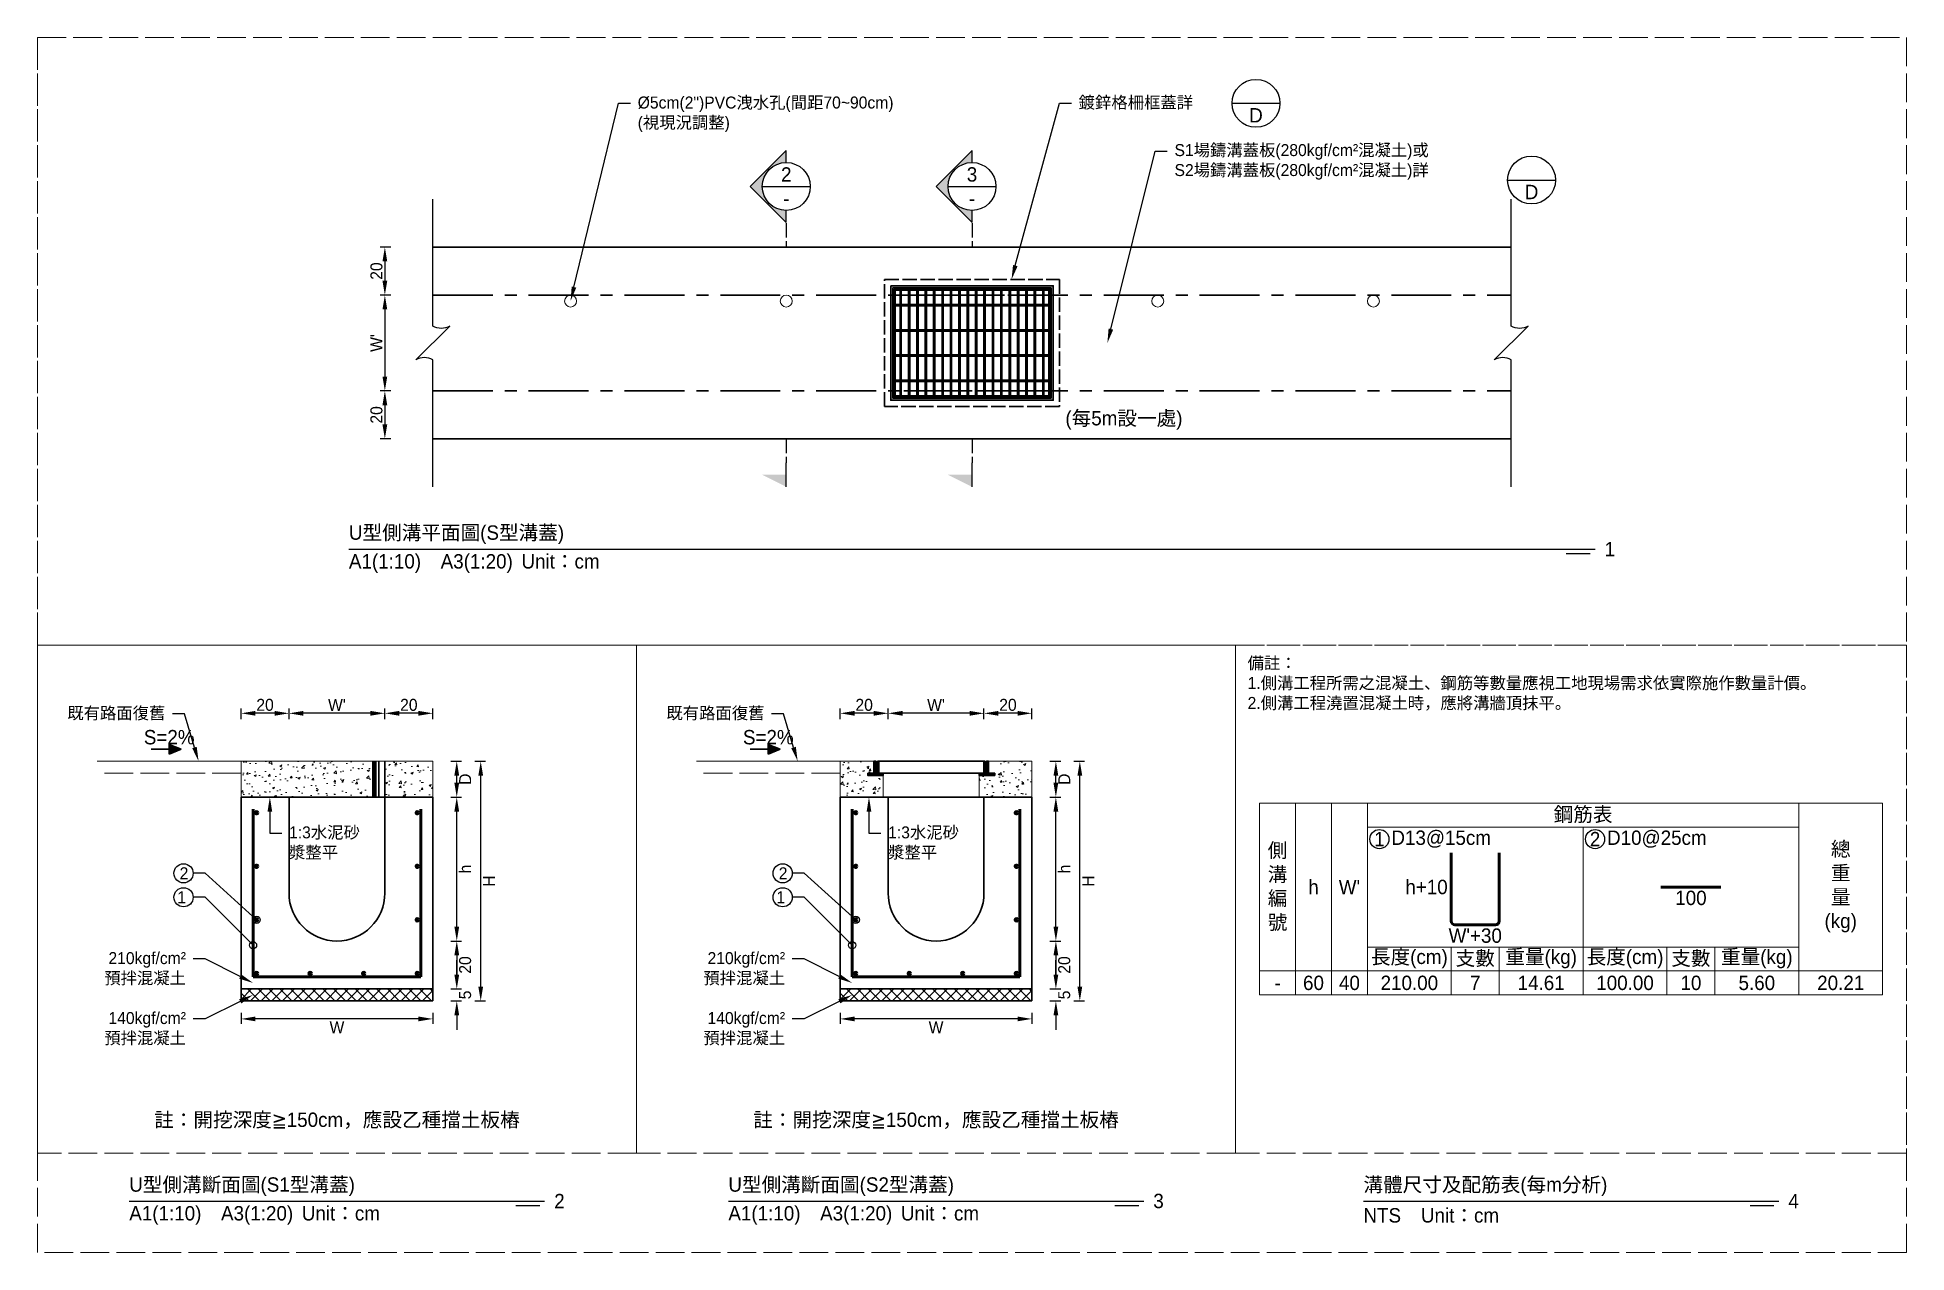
# Model space of a CAD drawing. Extents: x -8920 to 1950, y -2159 to 466.
# Drawn here: x -7990 to -7210, y -1164 to -657 of the extents above; entities that cross this region are included whole.
import ezdxf
from ezdxf import colors
from ezdxf.entities.mleader import LeaderData, LeaderLine
from ezdxf.math import Vec2, Vec3

# ---------------------------------------------------------------- set-up
doc = ezdxf.new("R2010")
doc.units = 0
doc.header["$MEASUREMENT"] = 0
doc.linetypes.add('ACAD_ISO02W100', pattern=[15, 12, -3])
doc.linetypes.add('CENTERX2', pattern=[4, 2.5, -0.5, 0.5, -0.5])
for name, color, linetype, lineweight in [('一、1.基本-圖框', 7, 'Continuous', 20), ('二、1.繪圖-既有設施', 8, 'Continuous', 20), ('二、2.繪圖-施作項目', 181, 'Continuous', 30), ('二、3.繪圖-排水流向', 170, 'Continuous', 30), ('二、4.繪圖-設計鋪面', 40, 'Continuous', 20), ('二、5.繪圖-鋼筋', 60, 'Continuous', 50), ('二、6.繪圖-其他施作項目', 35, 'Continuous', 30)]:
    doc.layers.add(name, color=color, linetype=linetype, lineweight=lineweight)
doc.layers.add('一、4.基本-隱藏', color=9, linetype='ACAD_ISO02W100', lineweight=20, plot=False)
doc.layers.add('三、1.文字-說明文字', color=2, linetype='Continuous')
doc.layers.add('三、3.文字-註解文字', color=2, linetype='Continuous')
doc.styles.add('次圖名(詳圖)', font='MS PGothic.ttf', dxfattribs={"height": 6})
doc.styles.add('註解文字(詳圖)', font='MS PGothic.ttf', dxfattribs={"height": 5})
doc.dimstyles.new('註解文字(詳圖)', dxfattribs={"dimtxt": 5, "dimasz": 6, "dimexe": 2, "dimexo": 5, "dimgap": 1, "dimtad": 2, "dimzin": 0, "dimdsep": 46, "dimtxsty": '註解文字(詳圖)', "dimcen": 0.1, "dimclrd": 144, "dimclre": 144, "dimclrt": 256, "dimadec": 0, "dimazin": 0, "dimtfac": 1, "dimtofl": 0, "dimtmove": 0, "dimatfit": 3, "dimfxlon": 1, "dimtolj": 1, "dimtzin": 0, "dimlwd": -1, "dimlwe": -1, "dimarcsym": 1})
pattern_1 = [(45, (-8805.3608, -580.8457), (-2.65165, 2.65165), []), (45, (-8804.477, -580.8457), (-2.65165, 2.65165), []), (45, (-8803.593, -580.8457), (-2.65165, 2.65165), []), (45, (-8802.709, -580.8457), (-2.65165, 2.65165), [])]

msp = doc.modelspace()

# ---------------------------------------------------------------- texts
at = {"layer": '一、1.基本-圖框', "char_height": 6, "attachment_point": 5, "style": '註解文字(詳圖)'}
for s, width, insert in [('{\\fMS PGothic|b0|i0|c128|p34;鋼筋表}', 94.24964, (-7345, -981.5)), ('側溝編號', 12.98354, (-7472.5, -1011.5)), ('{\\fMS PGothic|b0|i0|c128|p34;總重量(kg)}', 6, (-7237.5, -1011.5)), ('{\\fMS PGothic|b0|i0|c128|p34;h}', 12.98354, (-7457.5, -1011.5)), ("{\\fMS PGothic|b0|i0|c128|p34;W}'", 22.32258, (-7442.5, -1011.5)), ('{\\fMS PGothic|b0|i0|c128|p34;長度(cm)}', 35.02324, (-7417.5, -1041.5)), ('{\\fMS PGothic|b0|i0|c128|p34;支數}', 19.27354, (-7390, -1041.5)), ('{\\fMS PGothic|b0|i0|c128|p34;重量(kg)}', 30.27214, (-7362.5, -1041.5)), ('{\\fMS PGothic|b0|i0|c128|p34;長度(cm)}', 35.02324, (-7327.5, -1041.5)), ('{\\fMS PGothic|b0|i0|c128|p34;支數}', 19.27354, (-7300, -1041.5)), ('{\\fMS PGothic|b0|i0|c128|p34;重量(kg)}', 30.27214, (-7272.5, -1041.5))]:
    msp.add_mtext_dynamic_manual_height_columns(s, width=width, gutter_width=30, heights=[0], dxfattribs=dict(at, insert=insert))
at = {"layer": '三、1.文字-說明文字', "style": '註解文字(詳圖)'}
for s, width, insert, char_height, attachment_point in [('{\\fMS PGothic|b0|i0|c128|p34;D}', 12.5857, (-7481.5, -689.5), 6, 5), ('{\\fMS PGothic|b0|i0|c128|p34;D}', 12.5857, (-7366.5, -721.5), 6, 5), ('{\\fMS PGothic|b0|i0|c128|p34;備註：\\P1.側溝工程所需之混凝土、鋼筋等數量應視工地現場需求依實際施作數量計價。\\P2.側溝工程澆置混凝土時，應將溝牆頂抹平。}', 249.57878, (-7485, -915.5), 5, 1)]:
    msp.add_mtext_dynamic_manual_height_columns(s, width=width, gutter_width=30, heights=[0], dxfattribs=dict(at, insert=insert, char_height=char_height, attachment_point=attachment_point))
at = {"layer": '三、3.文字-註解文字', "char_height": 6}
for s, width, gutter_width, insert, attachment_point, style in [('2', 6.60394, 25, (-7677.5, -714.193), 5, '註解文字(詳圖)'), ('3', 6.60394, 25, (-7600, -714.193), 5, '註解文字(詳圖)'), ('-', 6.60394, 25, (-7677.5, -724.193), 5, '註解文字(詳圖)'), ('-', 6.60394, 25, (-7600, -724.193), 5, '註解文字(詳圖)'), ('(每5m設一處)', 52.41253, 30, (-7536.595, -816.77), 5, '註解文字(詳圖)'), ('{\\fMS PGothic|b0|i0|c128|p34;U型側溝平面圖(}S{\\fMS PGothic|b0|i0|c128|p34;型溝蓋)}', 138.66243, 15, (-7860, -864.5), 4, '次圖名(詳圖)'), ('A1(1:10)\u3000A3(1:20){\\fMS PGothic|b0|i0|c128|p34;^IUnit：cm}', 136.03259, 15, (-7860, -876.5), 4, '次圖名(詳圖)'), ('1', 3, 15, (-7336, -870.5), 4, '次圖名(詳圖)'), ('1', 8.38231, 30, (-7430, -991.5), 5, '註解文字(詳圖)'), ('D13@15cm', 6.06582, 30, (-7425, -991.5), 4, '註解文字(詳圖)'), ('2', 8.38231, 30, (-7340, -991.5), 5, '註解文字(詳圖)'), ('{\\fMS PGothic|b0|i0|c128|p34;D1}0{\\fMS PGothic|b0|i0|c128|p34;@}25{\\fMS PGothic|b0|i0|c128|p34;cm}', 6.06582, 30, (-7335, -991.5), 4, '註解文字(詳圖)'), ('-', 9.06048, 30, (-7472.5, -1051.5), 5, '註解文字(詳圖)'), ('60', 9.06048, 30, (-7457.5, -1051.5), 5, '註解文字(詳圖)'), ('4{\\fMS PGothic|b0|i0|c128|p34;0}', 9.06048, 30, (-7442.5, -1051.5), 5, '註解文字(詳圖)'), ('210.00', 9.06048, 30, (-7417.5, -1051.5), 5, '註解文字(詳圖)'), ('7', 9.06048, 30, (-7390, -1051.5), 5, '註解文字(詳圖)'), ('14.61', 9.06048, 30, (-7362.5, -1051.5), 5, '註解文字(詳圖)'), ('{\\fMS PGothic|b0|i0|c128|p34;100}.00', 9.06048, 30, (-7327.5, -1051.5), 5, '註解文字(詳圖)'), ('10', 9.06048, 30, (-7300, -1051.5), 5, '註解文字(詳圖)'), ('5.60', 9.06048, 30, (-7272.5, -1051.5), 5, '註解文字(詳圖)'), ('20.21', 9.06048, 30, (-7237.5, -1051.5), 5, '註解文字(詳圖)'), ('{\\fMS PGothic|b0|i0|c128|p34;註：開挖深度≧150cm，應設乙種擋土板樁}', 156.49231, 30, (-7865, -1109), 5, '註解文字(詳圖)'), ('{\\fMS PGothic|b0|i0|c128|p34;註：開挖深度≧150cm，應設乙種擋土板樁}', 156.49231, 30, (-7615, -1109), 5, '註解文字(詳圖)'), ('{\\fMS PGothic|b0|i0|c128|p34;U型側溝斷面圖(}S{\\fMS PGothic|b0|i0|c128|p34;1型溝蓋)}', 134.12151, 15, (-7951.66, -1136.5), 4, '次圖名(詳圖)'), ('{\\fMS PGothic|b0|i0|c128|p34;U型側溝斷面圖(}S{\\fMS PGothic|b0|i0|c128|p34;2型溝蓋)}', 131.94411, 15, (-7701.66, -1136.5), 4, '次圖名(詳圖)'), ('{\\fMS PGothic|b0|i0|c128|p34;溝體尺寸}及{\\fMS PGothic|b0|i0|c128|p34;配筋表(每m分析)}', 144.80097, 15, (-7436.66, -1136.5), 4, '次圖名(詳圖)'), ('A1(1:10)\u3000A3(1:20){\\fMS PGothic|b0|i0|c128|p34;^IUnit：cm}', 136.03259, 15, (-7951.66, -1148.5), 4, '次圖名(詳圖)'), ('2', 3, 15, (-7774.34, -1142.5), 4, '次圖名(詳圖)'), ('A1(1:10)\u3000A3(1:20){\\fMS PGothic|b0|i0|c128|p34;^IUnit：cm}', 136.03259, 15, (-7701.66, -1148.5), 4, '次圖名(詳圖)'), ('3', 3, 15, (-7524.34, -1142.5), 4, '次圖名(詳圖)'), ('NTS{\\fMS PGothic|b0|i0|c128|p34;^IUnit：cm}', 136.03259, 15, (-7436.66, -1148.5), 4, '次圖名(詳圖)'), ('4', 3, 15, (-7259.34, -1142.5), 4, '次圖名(詳圖)')]:
    msp.add_mtext_dynamic_manual_height_columns(s, width=width, gutter_width=gutter_width, heights=[0], dxfattribs=dict(at, insert=insert, attachment_point=attachment_point, style=style))
at = {"layer": '二、3.繪圖-排水流向', "char_height": 6, "attachment_point": 5, "style": '註解文字(詳圖)'}
for insert in [(-7935, -949), (-7685, -949)]:
    msp.add_mtext_dynamic_manual_height_columns('{\\fMS PGothic|b0|i0|c128|p34;S=2%}', width=10.17412, gutter_width=30, heights=[0], dxfattribs=dict(at, insert=insert))
at = {"layer": '二、5.繪圖-鋼筋', "char_height": 6, "style": '註解文字(詳圖)'}
for s, width, insert, attachment_point in [('h+10', 8.87231, (-7401.5, -1011.5), 6), ('100', 3.56631, (-7300, -1013), 2), ("{\\fMS PGothic|b0|i0|c128|p34;W}'+3{\\fMS PGothic|b0|i0|c128|p34;0}", 3.56631, (-7390, -1028.75), 2)]:
    msp.add_mtext_dynamic_manual_height_columns(s, width=width, gutter_width=30, heights=[0], dxfattribs=dict(at, insert=insert, attachment_point=attachment_point))

# ---------------------------------------------------------------- blocks, each defined once
blk = doc.blocks.new('*D207')
at = {"layer": 'Defpoints', "color": 0, "transparency": 16777216}
for p in [(-7825, -744.5), (-7845, -764.5), (-7825, -764.5)]:
    blk.add_point(p, dxfattribs=at)
at = {"layer": '三、3.文字-註解文字', "color": 144, "transparency": 16777216}
for p, q in [((-7842.5, -744.5), (-7847, -744.5)), ((-7845, -750.5), (-7845, -758.5)), ((-7842.5, -764.5), (-7847, -764.5))]:
    blk.add_line(p, q, dxfattribs=at)
for points in [[(-7846, -750.5), (-7844, -750.5), (-7845, -744.5)], [(-7846, -758.5), (-7844, -758.5), (-7845, -764.5)]]:
    blk.add_solid(points, dxfattribs=at)
at = {"layer": '三、3.文字-註解文字', "transparency": 16777216, "insert": (-7848.5, -754.5), "char_height": 5, "attachment_point": 5, "rotation": 90, "style": '註解文字(詳圖)'}
blk.add_mtext('\\A1;20', dxfattribs=at)
blk = doc.blocks.new('*D208')
at = {"layer": 'Defpoints', "color": 0, "transparency": 16777216}
for p in [(-7825, -764.5), (-7845, -804.5), (-7825, -804.5)]:
    blk.add_point(p, dxfattribs=at)
at = {"layer": '三、3.文字-註解文字', "color": 144, "transparency": 16777216}
for p, q in [((-7842.5, -764.5), (-7847, -764.5)), ((-7845, -770.5), (-7845, -798.5)), ((-7842.5, -804.5), (-7847, -804.5))]:
    blk.add_line(p, q, dxfattribs=at)
for points in [[(-7846, -770.5), (-7844, -770.5), (-7845, -764.5)], [(-7846, -798.5), (-7844, -798.5), (-7845, -804.5)]]:
    blk.add_solid(points, dxfattribs=at)
at = {"layer": '三、3.文字-註解文字', "transparency": 16777216, "insert": (-7848.5, -784.5), "char_height": 5, "attachment_point": 5, "rotation": 90, "style": '註解文字(詳圖)'}
blk.add_mtext("\\A1;W'", dxfattribs=at)
blk = doc.blocks.new('*D209')
at = {"layer": 'Defpoints', "color": 0, "transparency": 16777216}
for p in [(-7825, -804.5), (-7845, -824.5), (-7825, -824.5)]:
    blk.add_point(p, dxfattribs=at)
at = {"layer": '三、3.文字-註解文字', "color": 144, "transparency": 16777216}
for p, q in [((-7842.5, -804.5), (-7847, -804.5)), ((-7845, -810.5), (-7845, -818.5)), ((-7842.5, -824.5), (-7847, -824.5))]:
    blk.add_line(p, q, dxfattribs=at)
for points in [[(-7846, -810.5), (-7844, -810.5), (-7845, -804.5)], [(-7846, -818.5), (-7844, -818.5), (-7845, -824.5)]]:
    blk.add_solid(points, dxfattribs=at)
at = {"layer": '三、3.文字-註解文字', "transparency": 16777216, "insert": (-7848.5, -814.5), "char_height": 5, "attachment_point": 5, "rotation": 90, "style": '註解文字(詳圖)'}
blk.add_mtext('\\A1;20', dxfattribs=at)
blk = doc.blocks.new('*D204')
at = {"layer": 'Defpoints', "color": 0, "transparency": 16777216}
for p in [(-7615, -974), (-7565, -974), (-7615, -1034)]:
    blk.add_point(p, dxfattribs=at)
at = {"layer": '三、3.文字-註解文字', "color": 144, "transparency": 16777216}
for p, q in [((-7567.5, -974), (-7563, -974)), ((-7565, -1028), (-7565, -980)), ((-7567.5, -1034), (-7563, -1034))]:
    blk.add_line(p, q, dxfattribs=at)
for points in [[(-7566, -980), (-7564, -980), (-7565, -974)], [(-7566, -1028), (-7564, -1028), (-7565, -1034)]]:
    blk.add_solid(points, dxfattribs=at)
at = {"layer": '三、3.文字-註解文字', "transparency": 16777216, "insert": (-7561.5, -1004), "char_height": 5, "attachment_point": 5, "rotation": 90, "style": '註解文字(詳圖)'}
blk.add_mtext('\\A1;h', dxfattribs=at)
blk = doc.blocks.new('*D205')
at = {"layer": 'Defpoints', "color": 0, "transparency": 16777216}
for p in [(-7615, -1034), (-7615, -1054), (-7565, -1054)]:
    blk.add_point(p, dxfattribs=at)
at = {"layer": '三、3.文字-註解文字', "color": 144, "transparency": 16777216}
for p, q in [((-7567.5, -1034), (-7563, -1034)), ((-7565, -1040), (-7565, -1048)), ((-7567.5, -1054), (-7563, -1054))]:
    blk.add_line(p, q, dxfattribs=at)
for points in [[(-7566, -1040), (-7564, -1040), (-7565, -1034)], [(-7566, -1048), (-7564, -1048), (-7565, -1054)]]:
    blk.add_solid(points, dxfattribs=at)
at = {"layer": '三、3.文字-註解文字', "transparency": 16777216, "insert": (-7561.5, -1044), "char_height": 5, "attachment_point": 5, "rotation": 90, "style": '註解文字(詳圖)'}
blk.add_mtext('\\A1;20', dxfattribs=at)
blk = doc.blocks.new('*D206')
at = {"layer": 'Defpoints', "color": 0, "transparency": 16777216}
for p in [(-7615, -1054), (-7615, -1059), (-7565, -1059)]:
    blk.add_point(p, dxfattribs=at)
at = {"layer": '三、3.文字-註解文字', "color": 144, "transparency": 16777216}
for p, q in [((-7565, -1048), (-7565, -1042)), ((-7567.5, -1054), (-7563, -1054)), ((-7567.5, -1059), (-7563, -1059)), ((-7565, -1065), (-7565, -1071))]:
    blk.add_line(p, q, dxfattribs=at)
for points in [[(-7566, -1048), (-7564, -1048), (-7565, -1054)], [(-7566, -1065), (-7564, -1065), (-7565, -1059)]]:
    blk.add_solid(points, dxfattribs=at)
at = {"layer": '三、3.文字-註解文字', "transparency": 16777216, "insert": (-7561.5, -1056.5), "char_height": 5, "attachment_point": 5, "rotation": 90, "style": '註解文字(詳圖)'}
blk.add_mtext('\\A1;5', dxfattribs=at)
blk = doc.blocks.new('排水流向')
at = {"layer": '二、3.繪圖-排水流向'}
h = blk.add_hatch(color=256, dxfattribs=at)
h.dxf.hatch_style = 1
h.paths.add_polyline_path([(0, 1), (0, -1), (2.5, 0)])
for points in [[(-3.75, 0), (0, 0)], [(0, 1), (0, -1)], [(2.5, 0), (0, 1)], [(2.5, 0), (0, -1)]]:
    blk.add_lwpolyline(points, dxfattribs=at)
blk = doc.blocks.new('*D178')
at = {"layer": 'Defpoints', "color": 0, "transparency": 16777216}
for p in [(-7575, -959), (-7565, -959), (-7575, -974)]:
    blk.add_point(p, dxfattribs=at)
at = {"layer": '三、3.文字-註解文字', "color": 144, "transparency": 16777216}
for p, q in [((-7567.5, -959), (-7563, -959)), ((-7565, -968), (-7565, -965)), ((-7567.5, -974), (-7563, -974))]:
    blk.add_line(p, q, dxfattribs=at)
for points in [[(-7566, -965), (-7564, -965), (-7565, -959)], [(-7566, -968), (-7564, -968), (-7565, -974)]]:
    blk.add_solid(points, dxfattribs=at)
at = {"layer": '三、3.文字-註解文字', "transparency": 16777216, "insert": (-7561.5, -966.5), "char_height": 5, "attachment_point": 5, "rotation": 90, "style": '註解文字(詳圖)'}
blk.add_mtext('\\A1;D', dxfattribs=at)
blk = doc.blocks.new('*D179')
at = {"layer": 'Defpoints', "color": 0, "transparency": 16777216}
for p in [(-7575, -959), (-7555, -959), (-7575, -1059)]:
    blk.add_point(p, dxfattribs=at)
at = {"layer": '三、3.文字-註解文字', "color": 144, "transparency": 16777216}
for p, q in [((-7557.5, -959), (-7553, -959)), ((-7555, -1053), (-7555, -965)), ((-7557.5, -1059), (-7553, -1059))]:
    blk.add_line(p, q, dxfattribs=at)
for points in [[(-7556, -965), (-7554, -965), (-7555, -959)], [(-7556, -1053), (-7554, -1053), (-7555, -1059)]]:
    blk.add_solid(points, dxfattribs=at)
at = {"layer": '三、3.文字-註解文字', "transparency": 16777216, "insert": (-7551.5, -1009), "char_height": 5, "attachment_point": 5, "rotation": 90, "style": '註解文字(詳圖)'}
blk.add_mtext('\\A1;H', dxfattribs=at)
blk = doc.blocks.new('*D356')
at = {"layer": 'Defpoints', "color": 0, "transparency": 16777216}
for p in [(-7635, -939), (-7635, -974), (-7595, -974)]:
    blk.add_point(p, dxfattribs=at)
at = {"layer": '三、3.文字-註解文字', "color": 144, "transparency": 16777216}
for p, q in [((-7635, -941.5), (-7635, -937)), ((-7601, -939), (-7629, -939)), ((-7595, -941.5), (-7595, -937))]:
    blk.add_line(p, q, dxfattribs=at)
for points in [[(-7629, -938), (-7629, -940), (-7635, -939)], [(-7601, -938), (-7601, -940), (-7595, -939)]]:
    blk.add_solid(points, dxfattribs=at)
at = {"layer": '三、3.文字-註解文字', "transparency": 16777216, "insert": (-7615, -935.5), "char_height": 5, "attachment_point": 5, "style": '註解文字(詳圖)'}
blk.add_mtext("\\A1;W'", dxfattribs=at)
blk = doc.blocks.new('*D357')
at = {"layer": 'Defpoints', "color": 0, "transparency": 16777216}
for p in [(-7655, -939), (-7655, -974), (-7635, -974)]:
    blk.add_point(p, dxfattribs=at)
at = {"layer": '三、3.文字-註解文字', "color": 144, "transparency": 16777216}
for p, q in [((-7655, -941.5), (-7655, -937)), ((-7641, -939), (-7649, -939)), ((-7635, -941.5), (-7635, -937))]:
    blk.add_line(p, q, dxfattribs=at)
for points in [[(-7649, -938), (-7649, -940), (-7655, -939)], [(-7641, -938), (-7641, -940), (-7635, -939)]]:
    blk.add_solid(points, dxfattribs=at)
at = {"layer": '三、3.文字-註解文字', "transparency": 16777216, "insert": (-7645, -935.5), "char_height": 5, "attachment_point": 5, "style": '註解文字(詳圖)'}
blk.add_mtext('\\A1;20', dxfattribs=at)
blk = doc.blocks.new('*D358')
at = {"layer": 'Defpoints', "color": 0, "transparency": 16777216}
for p in [(-7595, -939), (-7595, -974), (-7575, -974)]:
    blk.add_point(p, dxfattribs=at)
at = {"layer": '三、3.文字-註解文字', "color": 144, "transparency": 16777216}
for p, q in [((-7595, -941.5), (-7595, -937)), ((-7581, -939), (-7589, -939)), ((-7575, -941.5), (-7575, -937))]:
    blk.add_line(p, q, dxfattribs=at)
for points in [[(-7589, -938), (-7589, -940), (-7595, -939)], [(-7581, -938), (-7581, -940), (-7575, -939)]]:
    blk.add_solid(points, dxfattribs=at)
at = {"layer": '三、3.文字-註解文字', "transparency": 16777216, "insert": (-7585, -935.5), "char_height": 5, "attachment_point": 5, "style": '註解文字(詳圖)'}
blk.add_mtext('\\A1;20', dxfattribs=at)
blk = doc.blocks.new('*D359')
at = {"layer": 'Defpoints', "color": 0, "transparency": 16777216}
for p in [(-7885, -939), (-7885, -974), (-7845, -974)]:
    blk.add_point(p, dxfattribs=at)
at = {"layer": '三、3.文字-註解文字', "color": 144, "transparency": 16777216}
for p, q in [((-7885, -941.5), (-7885, -937)), ((-7851, -939), (-7879, -939)), ((-7845, -941.5), (-7845, -937))]:
    blk.add_line(p, q, dxfattribs=at)
for points in [[(-7879, -938), (-7879, -940), (-7885, -939)], [(-7851, -938), (-7851, -940), (-7845, -939)]]:
    blk.add_solid(points, dxfattribs=at)
at = {"layer": '三、3.文字-註解文字', "transparency": 16777216, "insert": (-7865, -935.5), "char_height": 5, "attachment_point": 5, "style": '註解文字(詳圖)'}
blk.add_mtext("\\A1;W'", dxfattribs=at)
blk = doc.blocks.new('*D360')
at = {"layer": 'Defpoints', "color": 0, "transparency": 16777216}
for p in [(-7905, -939), (-7905, -974), (-7885, -974)]:
    blk.add_point(p, dxfattribs=at)
at = {"layer": '三、3.文字-註解文字', "color": 144, "transparency": 16777216}
for p, q in [((-7905, -941.5), (-7905, -937)), ((-7891, -939), (-7899, -939)), ((-7885, -941.5), (-7885, -937))]:
    blk.add_line(p, q, dxfattribs=at)
for points in [[(-7899, -938), (-7899, -940), (-7905, -939)], [(-7891, -938), (-7891, -940), (-7885, -939)]]:
    blk.add_solid(points, dxfattribs=at)
at = {"layer": '三、3.文字-註解文字', "transparency": 16777216, "insert": (-7895, -935.5), "char_height": 5, "attachment_point": 5, "style": '註解文字(詳圖)'}
blk.add_mtext('\\A1;20', dxfattribs=at)
blk = doc.blocks.new('*D361')
at = {"layer": 'Defpoints', "color": 0, "transparency": 16777216}
for p in [(-7845, -939), (-7845, -974), (-7825, -974)]:
    blk.add_point(p, dxfattribs=at)
at = {"layer": '三、3.文字-註解文字', "color": 144, "transparency": 16777216}
for p, q in [((-7845, -941.5), (-7845, -937)), ((-7831, -939), (-7839, -939)), ((-7825, -941.5), (-7825, -937))]:
    blk.add_line(p, q, dxfattribs=at)
for points in [[(-7839, -938), (-7839, -940), (-7845, -939)], [(-7831, -938), (-7831, -940), (-7825, -939)]]:
    blk.add_solid(points, dxfattribs=at)
at = {"layer": '三、3.文字-註解文字', "transparency": 16777216, "insert": (-7835, -935.5), "char_height": 5, "attachment_point": 5, "style": '註解文字(詳圖)'}
blk.add_mtext('\\A1;20', dxfattribs=at)
blk = doc.blocks.new('*D363')
at = {"layer": 'Defpoints', "color": 0, "transparency": 16777216}
for p in [(-7655, -1059), (-7575, -1059), (-7655, -1066.5)]:
    blk.add_point(p, dxfattribs=at)
at = {"layer": '三、3.文字-註解文字', "color": 144, "transparency": 16777216}
for p, q in [((-7655, -1064), (-7655, -1068.5)), ((-7581, -1066.5), (-7649, -1066.5)), ((-7575, -1064), (-7575, -1068.5))]:
    blk.add_line(p, q, dxfattribs=at)
for points in [[(-7649, -1065.5), (-7649, -1067.5), (-7655, -1066.5)], [(-7581, -1065.5), (-7581, -1067.5), (-7575, -1066.5)]]:
    blk.add_solid(points, dxfattribs=at)
at = {"layer": '三、3.文字-註解文字', "transparency": 16777216, "insert": (-7615, -1070), "char_height": 5, "attachment_point": 5, "style": '註解文字(詳圖)'}
blk.add_mtext('\\A1;W', dxfattribs=at)
blk = doc.blocks.new('_Small')
at = {"color": 0, "linetype": 'ByBlock', "lineweight": -2}
blk.add_circle((0, 0), 0.25, dxfattribs=at)
blk = doc.blocks.new('*D364')
at = {"layer": 'Defpoints', "color": 0, "transparency": 16777216}
for p in [(-7905, -1059), (-7825, -1059), (-7905, -1066.5)]:
    blk.add_point(p, dxfattribs=at)
at = {"layer": '三、3.文字-註解文字', "color": 144, "transparency": 16777216}
for p, q in [((-7905, -1064), (-7905, -1068.5)), ((-7831, -1066.5), (-7899, -1066.5)), ((-7825, -1064), (-7825, -1068.5))]:
    blk.add_line(p, q, dxfattribs=at)
for points in [[(-7899, -1065.5), (-7899, -1067.5), (-7905, -1066.5)], [(-7831, -1065.5), (-7831, -1067.5), (-7825, -1066.5)]]:
    blk.add_solid(points, dxfattribs=at)
at = {"layer": '三、3.文字-註解文字', "transparency": 16777216, "insert": (-7865, -1070), "char_height": 5, "attachment_point": 5, "style": '註解文字(詳圖)'}
blk.add_mtext('\\A1;W', dxfattribs=at)
blk = doc.blocks.new('*D390')
at = {"layer": 'Defpoints', "color": 0, "transparency": 16777216}
for p in [(-7865, -974), (-7815, -974), (-7865, -1034)]:
    blk.add_point(p, dxfattribs=at)
at = {"layer": '三、3.文字-註解文字', "color": 144, "transparency": 16777216}
for p, q in [((-7817.5, -974), (-7813, -974)), ((-7815, -1028), (-7815, -980)), ((-7817.5, -1034), (-7813, -1034))]:
    blk.add_line(p, q, dxfattribs=at)
for points in [[(-7816, -980), (-7814, -980), (-7815, -974)], [(-7816, -1028), (-7814, -1028), (-7815, -1034)]]:
    blk.add_solid(points, dxfattribs=at)
at = {"layer": '三、3.文字-註解文字', "transparency": 16777216, "insert": (-7811.5, -1004), "char_height": 5, "attachment_point": 5, "rotation": 90, "style": '註解文字(詳圖)'}
blk.add_mtext('\\A1;h', dxfattribs=at)
blk = doc.blocks.new('*D391')
at = {"layer": 'Defpoints', "color": 0, "transparency": 16777216}
for p in [(-7865, -1034), (-7865, -1054), (-7815, -1054)]:
    blk.add_point(p, dxfattribs=at)
at = {"layer": '三、3.文字-註解文字', "color": 144, "transparency": 16777216}
for p, q in [((-7817.5, -1034), (-7813, -1034)), ((-7815, -1040), (-7815, -1048)), ((-7817.5, -1054), (-7813, -1054))]:
    blk.add_line(p, q, dxfattribs=at)
for points in [[(-7816, -1040), (-7814, -1040), (-7815, -1034)], [(-7816, -1048), (-7814, -1048), (-7815, -1054)]]:
    blk.add_solid(points, dxfattribs=at)
at = {"layer": '三、3.文字-註解文字', "transparency": 16777216, "insert": (-7811.5, -1044), "char_height": 5, "attachment_point": 5, "rotation": 90, "style": '註解文字(詳圖)'}
blk.add_mtext('\\A1;20', dxfattribs=at)
blk = doc.blocks.new('*D392')
at = {"layer": 'Defpoints', "color": 0, "transparency": 16777216}
for p in [(-7865, -1054), (-7865, -1059), (-7815, -1059)]:
    blk.add_point(p, dxfattribs=at)
at = {"layer": '三、3.文字-註解文字', "color": 144, "transparency": 16777216}
for p, q in [((-7815, -1048), (-7815, -1042)), ((-7817.5, -1054), (-7813, -1054)), ((-7817.5, -1059), (-7813, -1059)), ((-7815, -1065), (-7815, -1071))]:
    blk.add_line(p, q, dxfattribs=at)
for points in [[(-7816, -1048), (-7814, -1048), (-7815, -1054)], [(-7816, -1065), (-7814, -1065), (-7815, -1059)]]:
    blk.add_solid(points, dxfattribs=at)
at = {"layer": '三、3.文字-註解文字', "transparency": 16777216, "insert": (-7811.5, -1056.5), "char_height": 5, "attachment_point": 5, "rotation": 90, "style": '註解文字(詳圖)'}
blk.add_mtext('\\A1;5', dxfattribs=at)
blk = doc.blocks.new('*D393')
at = {"layer": 'Defpoints', "color": 0, "transparency": 16777216}
for p in [(-7825, -959), (-7815, -959), (-7825, -974)]:
    blk.add_point(p, dxfattribs=at)
at = {"layer": '三、3.文字-註解文字', "color": 144, "transparency": 16777216}
for p, q in [((-7817.5, -959), (-7813, -959)), ((-7815, -968), (-7815, -965)), ((-7817.5, -974), (-7813, -974))]:
    blk.add_line(p, q, dxfattribs=at)
for points in [[(-7816, -965), (-7814, -965), (-7815, -959)], [(-7816, -968), (-7814, -968), (-7815, -974)]]:
    blk.add_solid(points, dxfattribs=at)
at = {"layer": '三、3.文字-註解文字', "transparency": 16777216, "insert": (-7811.5, -966.5), "char_height": 5, "attachment_point": 5, "rotation": 90, "style": '註解文字(詳圖)'}
blk.add_mtext('\\A1;D', dxfattribs=at)
blk = doc.blocks.new('*D394')
at = {"layer": 'Defpoints', "color": 0, "transparency": 16777216}
for p in [(-7825, -959), (-7805, -959), (-7825, -1059)]:
    blk.add_point(p, dxfattribs=at)
at = {"layer": '三、3.文字-註解文字', "color": 144, "transparency": 16777216}
for p, q in [((-7807.5, -959), (-7803, -959)), ((-7805, -1053), (-7805, -965)), ((-7807.5, -1059), (-7803, -1059))]:
    blk.add_line(p, q, dxfattribs=at)
for points in [[(-7806, -965), (-7804, -965), (-7805, -959)], [(-7806, -1053), (-7804, -1053), (-7805, -1059)]]:
    blk.add_solid(points, dxfattribs=at)
at = {"layer": '三、3.文字-註解文字', "transparency": 16777216, "insert": (-7801.5, -1009), "char_height": 5, "attachment_point": 5, "rotation": 90, "style": '註解文字(詳圖)'}
blk.add_mtext('\\A1;H', dxfattribs=at)

# ---------------------------------------------------------------- dimensions: what is measured, and where the dimension line sits
at = {"layer": '三、3.文字-註解文字'}
for base, p1, p2, text, picture, middle in [((-7845, -764.5), (-7825, -744.5), (-7825, -764.5), '20', '*D207', (-7848.5, -754.5)), ((-7845, -804.5), (-7825, -764.5), (-7825, -804.5), "W'", '*D208', (-7848.5, -784.5)), ((-7845, -824.5), (-7825, -804.5), (-7825, -824.5), '20', '*D209', (-7848.5, -814.5)), ((-7815, -959), (-7825, -974), (-7825, -959), 'D', '*D393', (-7811.5, -966.5)), ((-7805, -959), (-7825, -1059), (-7825, -959), 'H', '*D394', (-7801.5, -1009)), ((-7565, -959), (-7575, -974), (-7575, -959), 'D', '*D178', (-7561.5, -966.5)), ((-7555, -959), (-7575, -1059), (-7575, -959), 'H', '*D179', (-7551.5, -1009)), ((-7815, -974), (-7865, -1034), (-7865, -974), 'h', '*D390', (-7811.5, -1004)), ((-7565, -974), (-7615, -1034), (-7615, -974), 'h', '*D204', (-7561.5, -1004)), ((-7815, -1054), (-7865, -1034), (-7865, -1054), '20', '*D391', (-7811.5, -1044)), ((-7565, -1054), (-7615, -1034), (-7615, -1054), '20', '*D205', (-7561.5, -1044)), ((-7815, -1059), (-7865, -1054), (-7865, -1059), '5', '*D392', (-7811.5, -1056.5)), ((-7565, -1059), (-7615, -1054), (-7615, -1059), '5', '*D206', (-7561.5, -1056.5))]:
    dim = msp.add_linear_dim(base=base, p1=p1, p2=p2, angle=90, text=text, dimstyle='註解文字(詳圖)', dxfattribs=at)
    dim.commit()
    dim.dimension.update_dxf_attribs({"geometry": picture, "text_midpoint": middle})
for base, p1, p2, text, picture, middle in [((-7905, -939), (-7885, -974), (-7905, -974), '20', '*D360', (-7895, -935.5)), ((-7885, -939), (-7845, -974), (-7885, -974), "W'", '*D359', (-7865, -935.5)), ((-7845, -939), (-7825, -974), (-7845, -974), '20', '*D361', (-7835, -935.5)), ((-7655, -939), (-7635, -974), (-7655, -974), '20', '*D357', (-7645, -935.5)), ((-7635, -939), (-7595, -974), (-7635, -974), "W'", '*D356', (-7615, -935.5)), ((-7595, -939), (-7575, -974), (-7595, -974), '20', '*D358', (-7585, -935.5)), ((-7905, -1066.5), (-7825, -1059), (-7905, -1059), 'W', '*D364', (-7865, -1070)), ((-7655, -1066.5), (-7575, -1059), (-7655, -1059), 'W', '*D363', (-7615, -1070))]:
    dim = msp.add_linear_dim(base=base, p1=p1, p2=p2, text=text, dimstyle='註解文字(詳圖)', dxfattribs=at)
    dim.commit()
    dim.dimension.update_dxf_attribs({"geometry": picture, "text_midpoint": middle})

# ---------------------------------------------------------------- hatches: boundary and pattern name
at = {"layer": '三、3.文字-註解文字'}
h = msp.add_hatch(color=256, dxfattribs=at)
h.dxf.hatch_style = 1
h.paths.add_polyline_path([(-7677.5, -704.193), (-7692.5, -719.193), (-7677.5, -734.193), (-7677.5, -729.193, -0.4142136), (-7687.5, -719.193, -0.4142136), (-7677.5, -709.193)])
h = msp.add_hatch(color=256, dxfattribs=at)
h.dxf.hatch_style = 1
h.paths.add_polyline_path([(-7600, -704.193), (-7615, -719.193), (-7600, -734.193), (-7600, -729.193, -0.4142136), (-7610, -719.193, -0.4142136), (-7600, -709.193)])
h = msp.add_hatch(color=256, dxfattribs=at)
h.dxf.hatch_style = 1
h.paths.add_polyline_path([(-7687.5, -839.5), (-7677.5, -844.5), (-7677.5, -839.5)])
h = msp.add_hatch(color=256, dxfattribs=at)
h.dxf.hatch_style = 1
h.paths.add_polyline_path([(-7610, -839.5), (-7600, -844.5), (-7600, -839.5)])
at = {"layer": '二、1.繪圖-既有設施'}
h = msp.add_hatch(dxfattribs=at)
h.set_pattern_fill('AR-CONC', color=256, scale=0.05)
h.set_pattern_definition([(50, (-7006.3764, -2180.0555), (9.109233, -0.796954), [0.9525, -10.4775]), (355, (-7006.376, -2180.0555), (-1.76217, 9.55284), [0.762, -8.38203]), (100.45144, (-7005.617, -2180.122), (7.34706, 8.75589), [0.8095, -8.90451]), (46.1842, (-7006.376, -2177.515), (13.55395, -2.10212), [1.42875, -15.71625]), (96.6356, (-7005.247, -2177.69), (11.87021, 12.37131), [1.21425, -13.35678]), (351.1842, (-7006.376, -2177.515), (11.87021, 12.3713), [1.143, -12.57299]), (21, (-7005.1064, -2178.1505), (7.58072, -5.11326), [0.9525, -10.4775]), (326, (-7005.106, -2178.1505), (3.0901, 9.2094), [0.762, -8.382]), (71.45144, (-7004.475, -2178.577), (10.67082, 4.09614), [0.8095, -8.904497]), (37.5, (-7006.3764, -2180.0555), (0.15443, 4.227752), [0, -8.2804, 0, -8.509, 0, -8.41375]), (7.5, (-7006.3764, -2180.0555), (3.340983, 5.009029), [0, -4.8514, 0, -8.0899, 0, -3.20675]), (327.5, (-7009.2085, -2180.0555), (6.77953, -0.286437), [0, -3.175, 0, -9.906, 0, -13.1445]), (317.5, (-7010.4785, -2180.0555), (7.40646, 1.271325), [0, -4.1275, 0, -6.5786, 0, -9.3345])])
h.paths.add_polyline_path([(-7850, -959), (-7905, -959), (-7905, -974), (-7850, -974)])
h.paths.add_polyline_path([(-7825, -959), (-7845, -959), (-7845, -974), (-7825, -974)])
h = msp.add_hatch(dxfattribs=at)
h.set_pattern_fill('AR-CONC', color=256, scale=0.05)
h.set_pattern_definition([(50, (-6808.56, -2182.5664), (9.109233, -0.796954), [0.9525, -10.4775]), (355, (-6808.56, -2182.566), (-1.76217, 9.55284), [0.762, -8.38203]), (100.45144, (-6807.801, -2182.633), (7.34706, 8.75589), [0.8095, -8.90451]), (46.1842, (-6808.56, -2180.026), (13.55395, -2.10212), [1.42875, -15.71625]), (96.6356, (-6807.431, -2180.202), (11.87021, 12.37131), [1.21425, -13.35678]), (351.1842, (-6808.56, -2180.026), (11.87021, 12.3713), [1.143, -12.57299]), (21, (-6807.29, -2180.6614), (7.58072, -5.11326), [0.9525, -10.4775]), (326, (-6807.29, -2180.661), (3.0901, 9.2094), [0.762, -8.382]), (71.45144, (-6806.6585, -2181.0875), (10.67082, 4.09614), [0.8095, -8.904497]), (37.5, (-6808.5602, -2182.5664), (0.15443, 4.227752), [0, -8.2804, 0, -8.509, 0, -8.41375]), (7.5, (-6808.56, -2182.5664), (3.340983, 5.009029), [0, -4.8514, 0, -8.0899, 0, -3.20675]), (327.5, (-6811.3923, -2182.5664), (6.77953, -0.286437), [0, -3.175, 0, -9.906, 0, -13.1445]), (317.5, (-6812.662, -2182.5664), (7.40646, 1.271325), [0, -4.1275, 0, -6.5786, 0, -9.3345])])
h.paths.add_polyline_path([(-7637, -974), (-7637, -964.9), (-7643.5, -964.9), (-7643.5, -964), (-7640.9, -964), (-7640.9, -959), (-7655, -959), (-7655, -974)])
h.paths.add_polyline_path([(-7575, -974), (-7575, -959), (-7593.1, -959), (-7593.1, -964), (-7590.5, -964), (-7590.5, -964.9), (-7597, -964.9), (-7597, -974)])
at = {"layer": '二、2.繪圖-施作項目'}
h = msp.add_hatch(dxfattribs=at)
h.set_pattern_fill('ANSI37', color=256)
h.set_pattern_definition([(45, (-7744.3264, -480.1245), (-2.245064, 2.245064), []), (135, (-7744.3264, -480.1245), (-2.245064, -2.245064), [])])
h.paths.add_polyline_path([(-7825, -1059), (-7905, -1059), (-7905, -1054), (-7825, -1054)])
h = msp.add_hatch(dxfattribs=at)
h.set_pattern_fill('ANSI37', color=256)
h.set_pattern_definition([(45, (-7494.3264, -480.1245), (-2.245064, 2.245064), []), (135, (-7494.3264, -480.1245), (-2.245064, -2.245064), [])])
h.paths.add_polyline_path([(-7575, -1059), (-7655, -1059), (-7655, -1054), (-7575, -1054)])
at = {"layer": '二、5.繪圖-鋼筋'}
h = msp.add_hatch(color=256, dxfattribs=at)
h.dxf.hatch_style = 1
h.paths.add_polyline_path([(-7898, -980.5, 1), (-7899, -980.5, 1)])
h = msp.add_hatch(color=256, dxfattribs=at)
h.dxf.hatch_style = 1
h.paths.add_polyline_path([(-7831, -980.5, 1), (-7832, -980.5, 1)])
h = msp.add_hatch(color=256, dxfattribs=at)
h.dxf.hatch_style = 1
h.paths.add_polyline_path([(-7648, -980.5, 1), (-7649, -980.5, 1)])
h = msp.add_hatch(color=256, dxfattribs=at)
h.dxf.hatch_style = 1
h.paths.add_polyline_path([(-7581, -980.5, 1), (-7582, -980.5, 1)])
h = msp.add_hatch(color=256, dxfattribs=at)
h.dxf.hatch_style = 1
h.paths.add_polyline_path([(-7898, -1002.83, 1), (-7899, -1002.83, 1)])
h = msp.add_hatch(color=256, dxfattribs=at)
h.dxf.hatch_style = 1
h.paths.add_polyline_path([(-7831, -1002.83, 1), (-7832, -1002.83, 1)])
h = msp.add_hatch(color=256, dxfattribs=at)
h.dxf.hatch_style = 1
h.paths.add_polyline_path([(-7648, -1002.83, 1), (-7649, -1002.83, 1)])
h = msp.add_hatch(color=256, dxfattribs=at)
h.dxf.hatch_style = 1
h.paths.add_polyline_path([(-7581, -1002.83, 1), (-7582, -1002.83, 1)])
h = msp.add_hatch(color=256, dxfattribs=at)
h.dxf.hatch_style = 1
h.paths.add_polyline_path([(-7898, -1025.16, 1), (-7899, -1025.16, 1)])
h = msp.add_hatch(color=256, dxfattribs=at)
h.dxf.hatch_style = 1
h.paths.add_polyline_path([(-7831, -1025.16, 1), (-7832, -1025.16, 1)])
h = msp.add_hatch(color=256, dxfattribs=at)
h.dxf.hatch_style = 1
h.paths.add_polyline_path([(-7648, -1025.16, 1), (-7649, -1025.16, 1)])
h = msp.add_hatch(color=256, dxfattribs=at)
h.dxf.hatch_style = 1
h.paths.add_polyline_path([(-7581, -1025.16, 1), (-7582, -1025.16, 1)])
h = msp.add_hatch(color=256, dxfattribs=at)
h.dxf.hatch_style = 1
h.paths.add_polyline_path([(-7898, -1047.5, 1), (-7899, -1047.5, 1)])
h = msp.add_hatch(color=256, dxfattribs=at)
h.dxf.hatch_style = 1
h.paths.add_polyline_path([(-7875.67, -1047.5, 1), (-7876.67, -1047.5, 1)])
h = msp.add_hatch(color=256, dxfattribs=at)
h.dxf.hatch_style = 1
h.paths.add_polyline_path([(-7853.34, -1047.5, 1), (-7854.34, -1047.5, 1)])
h = msp.add_hatch(color=256, dxfattribs=at)
h.dxf.hatch_style = 1
h.paths.add_polyline_path([(-7831, -1047.5, 1), (-7832, -1047.5, 1)])
h = msp.add_hatch(color=256, dxfattribs=at)
h.dxf.hatch_style = 1
h.paths.add_polyline_path([(-7648, -1047.5, 1), (-7649, -1047.5, 1)])
h = msp.add_hatch(color=256, dxfattribs=at)
h.dxf.hatch_style = 1
h.paths.add_polyline_path([(-7625.67, -1047.5, 1), (-7626.67, -1047.5, 1)])
h = msp.add_hatch(color=256, dxfattribs=at)
h.dxf.hatch_style = 1
h.paths.add_polyline_path([(-7603.34, -1047.5, 1), (-7604.34, -1047.5, 1)])
h = msp.add_hatch(color=256, dxfattribs=at)
h.dxf.hatch_style = 1
h.paths.add_polyline_path([(-7581, -1047.5, 1), (-7582, -1047.5, 1)])
at = {"layer": '二、6.繪圖-其他施作項目'}
h = msp.add_hatch(color=256, dxfattribs=at)
h.dxf.hatch_style = 1
h.paths.add_polyline_path([(-7633.9, -808.4), (-7566.1, -808.4), (-7566.1, -760.6), (-7633.9, -760.6)])
h.paths.add_polyline_path([(-7633, -807.5), (-7567, -807.5), (-7567, -761.5), (-7633, -761.5)], flags=16)
h.paths.add_polyline_path([(-7630, -764.5), (-7570, -764.5), (-7570, -804.5), (-7630, -804.5)], flags=0)
h = msp.add_hatch(dxfattribs=at)
h.set_pattern_fill('ANSI34', color=256, scale=5)
h.set_pattern_definition(pattern_1)
h.paths.add_polyline_path([(-7568, -768.5), (-7632, -768.5), (-7632, -769), (-7568, -769)])
h = msp.add_hatch(dxfattribs=at)
h.set_pattern_fill('ANSI34', color=256, scale=5)
h.set_pattern_definition(pattern_1)
h.paths.add_polyline_path([(-7568, -779), (-7632, -779), (-7632, -779.5), (-7568, -779.5)])
h = msp.add_hatch(dxfattribs=at)
h.set_pattern_fill('ANSI34', color=256, scale=5)
h.set_pattern_definition(pattern_1)
h.paths.add_polyline_path([(-7568, -789.5), (-7632, -789.5), (-7632, -790), (-7568, -790)])
h = msp.add_hatch(dxfattribs=at)
h.set_pattern_fill('ANSI34', color=256, scale=5)
h.set_pattern_definition(pattern_1)
h.paths.add_polyline_path([(-7568, -800), (-7632, -800), (-7632, -800.5), (-7568, -800.5)])
h = msp.add_hatch(dxfattribs=at)
h.set_pattern_fill('ANSI31', color=256, scale=0.1)
h.set_pattern_definition([(45, (-5925.49114, -2263.28593), (-0.224506403, 0.224506403), [])])
h.paths.add_polyline_path([(-7640.9, -964), (-7643.5, -964), (-7643.5, -964.9), (-7637, -964.9), (-7637, -964), (-7640, -964), (-7640, -959), (-7640.9, -959)])
h.paths.add_polyline_path([(-7593.1, -959), (-7594, -959), (-7594, -964), (-7597, -964), (-7597, -964.9), (-7590.5, -964.9), (-7590.5, -964), (-7593.1, -964)])

# ---------------------------------------------------------------- linework, layer by layer
at = {"layer": '一、1.基本-圖框'}
for points in [[(-7480, -1046.5), (-7465, -1046.5), (-7465, -976.5), (-7480, -976.5)], [(-7465, -1046.5), (-7450, -1046.5), (-7450, -976.5), (-7465, -976.5)], [(-7450, -1046.5), (-7435, -1046.5), (-7435, -976.5), (-7450, -976.5)], [(-7435, -986.5), (-7255, -986.5), (-7255, -976.5), (-7435, -976.5)], [(-7220, -1046.5), (-7255, -1046.5), (-7255, -976.5), (-7220, -976.5)], [(-7435, -986.5), (-7345, -986.5), (-7345, -1036.5), (-7435, -1036.5)], [(-7345, -986.5), (-7255, -986.5), (-7255, -1036.5), (-7345, -1036.5)], [(-7435, -1036.5), (-7400, -1036.5), (-7400, -1046.5), (-7435, -1046.5)], [(-7400, -1036.5), (-7380, -1036.5), (-7380, -1046.5), (-7400, -1046.5)], [(-7380, -1036.5), (-7345, -1036.5), (-7345, -1046.5), (-7380, -1046.5)], [(-7345, -1036.5), (-7310, -1036.5), (-7310, -1046.5), (-7345, -1046.5)], [(-7310, -1036.5), (-7290, -1036.5), (-7290, -1046.5), (-7310, -1046.5)], [(-7290, -1036.5), (-7255, -1036.5), (-7255, -1046.5), (-7290, -1046.5)], [(-7480, -1046.5), (-7465, -1046.5), (-7465, -1056.5), (-7480, -1056.5)], [(-7465, -1046.5), (-7450, -1046.5), (-7450, -1056.5), (-7465, -1056.5)], [(-7450, -1046.5), (-7435, -1046.5), (-7435, -1056.5), (-7450, -1056.5)], [(-7435, -1046.5), (-7400, -1046.5), (-7400, -1056.5), (-7435, -1056.5)], [(-7400, -1046.5), (-7380, -1046.5), (-7380, -1056.5), (-7400, -1056.5)], [(-7380, -1046.5), (-7345, -1046.5), (-7345, -1056.5), (-7380, -1056.5)], [(-7345, -1046.5), (-7310, -1046.5), (-7310, -1056.5), (-7345, -1056.5)], [(-7310, -1046.5), (-7290, -1046.5), (-7290, -1056.5), (-7310, -1056.5)], [(-7290, -1046.5), (-7255, -1046.5), (-7255, -1056.5), (-7290, -1056.5)], [(-7255, -1046.5), (-7220, -1046.5), (-7220, -1056.5), (-7255, -1056.5)]]:
    msp.add_lwpolyline(points, close=True, dxfattribs=at)
at = {"layer": '一、4.基本-隱藏'}
for points in [[(-7990, -657), (-7210, -657), (-7210, -910.5), (-7990, -910.5)], [(-7990, -657), (-7210, -657), (-7210, -1164), (-7990, -1164)], [(-7990, -910.5), (-7740, -910.5), (-7740, -1122.5), (-7990, -1122.5)], [(-7740, -910.5), (-7490, -910.5), (-7490, -1122.5), (-7740, -1122.5)], [(-7490, -910.5), (-7210, -910.5), (-7210, -1122.5), (-7490, -1122.5)]]:
    msp.add_lwpolyline(points, close=True, dxfattribs=at)
at = {"layer": '三、3.文字-註解文字'}
for points in [[(-7491.5, -684.5), (-7471.5, -684.5)], [(-7677.5, -709.193), (-7677.5, -704.193), (-7692.5, -719.193), (-7677.5, -734.193), (-7677.5, -729.193)], [(-7600, -709.193), (-7600, -704.193), (-7615, -719.193), (-7600, -734.193), (-7600, -729.193)], [(-7376.5, -716.5), (-7356.5, -716.5)], [(-7687.5, -719.193), (-7667.5, -719.193)], [(-7610, -719.193), (-7590, -719.193)], [(-7677.5, -844.5), (-7677.5, -834.5)], [(-7600, -844.5), (-7600, -834.5)], [(-7860, -870.5), (-7340, -870.5)], [(-7342, -872.5), (-7352, -872.5)], [(-7951.66, -1142.5), (-7778.34, -1142.5)], [(-7780.34, -1144.5), (-7790.34, -1144.5)], [(-7701.66, -1142.5), (-7528.34, -1142.5)], [(-7530.34, -1144.5), (-7540.34, -1144.5)], [(-7436.66, -1142.5), (-7263.34, -1142.5)], [(-7265.34, -1144.5), (-7275.34, -1144.5)]]:
    msp.add_lwpolyline(points, dxfattribs=at)
for points in [[(-7825, -844.5), (-7825, -791.571, 0.2828427), (-7832.071, -791.571), (-7817.929, -777.429, -0.2828427), (-7825, -777.429), (-7825, -724.5)], [(-7375, -844.5), (-7375, -791.571, 0.2828427), (-7382.071, -791.571), (-7367.929, -777.429, -0.2828427), (-7375, -777.429), (-7375, -724.5)]]:
    msp.add_lwpolyline(points, format="xyb", dxfattribs=at)
at = {"layer": '三、3.文字-註解文字', "linetype": 'ACAD_ISO02W100', "ltscale": 0.5}
for points in [[(-7677.5, -734.5), (-7677.5, -744.5)], [(-7600, -734.5), (-7600, -744.5)], [(-7677.5, -824.5), (-7677.5, -834.5)], [(-7600, -824.5), (-7600, -834.5)]]:
    msp.add_lwpolyline(points, dxfattribs=at)
at = {"layer": '三、3.文字-註解文字'}
for centre, radius in [((-7481.5, -684.5), 10), ((-7677.5, -719.193), 10), ((-7600, -719.193), 10), ((-7366.5, -716.5), 10), ((-7430, -991.5), 4), ((-7340, -991.5), 4), ((-7929, -1005.75), 4), ((-7679, -1005.75), 4), ((-7929, -1015.75), 4), ((-7679, -1015.75), 4)]:
    msp.add_circle(centre, radius, dxfattribs=at)
at = {"layer": '二、1.繪圖-既有設施'}
msp.add_lwpolyline([(-7905, -974), (-7905, -959), (-7825, -959), (-7825, -974)], close=True, dxfattribs=at)
for points in [[(-7637, -964), (-7637, -974), (-7655, -974), (-7655, -959), (-7640.9, -959)], [(-7597, -964), (-7597, -974), (-7575, -974), (-7575, -959), (-7593.1, -959)]]:
    msp.add_lwpolyline(points, dxfattribs=at)
for centre in [(-7767.5, -767), (-7677.5, -767), (-7522.5, -767), (-7432.5, -767)]:
    msp.add_circle(centre, 2.5, dxfattribs=at)
at = {"layer": '二、2.繪圖-施作項目'}
for points in [[(-7825, -744.5), (-7375, -744.5)], [(-7825, -824.5), (-7375, -824.5)], [(-7905, -1054), (-7825, -1054)], [(-7655, -1054), (-7575, -1054)]]:
    msp.add_lwpolyline(points, dxfattribs=at)
at = {"layer": '二、2.繪圖-施作項目', "linetype": 'CENTERX2', "ltscale": 10}
for points in [[(-7825, -764.5), (-7375, -764.5)], [(-7825, -804.5), (-7375, -804.5)]]:
    msp.add_lwpolyline(points, dxfattribs=at)
at = {"layer": '二、2.繪圖-施作項目'}
for points in [[(-7825, -1059), (-7905, -1059), (-7905, -974), (-7825, -974)], [(-7575, -1059), (-7655, -1059), (-7655, -974), (-7575, -974)]]:
    msp.add_lwpolyline(points, close=True, dxfattribs=at)
for points in [[(-7845, -974), (-7845, -1014, -1), (-7885, -1014), (-7885, -974)], [(-7595, -974), (-7595, -1014, -1), (-7635, -1014), (-7635, -974)]]:
    msp.add_lwpolyline(points, format="xyb", dxfattribs=at)
at = {"layer": '二、4.繪圖-設計鋪面'}
for points in [[(-7905, -959), (-7965, -959)], [(-7655, -959), (-7715, -959)]]:
    msp.add_lwpolyline(points, dxfattribs=at)
at = {"layer": '二、4.繪圖-設計鋪面', "linetype": 'ACAD_ISO02W100'}
for points in [[(-7905, -964), (-7965, -964)], [(-7655, -964), (-7715, -964)]]:
    msp.add_lwpolyline(points, dxfattribs=at)
at = {"layer": '二、5.繪圖-鋼筋'}
for points in [[(-7900, -979), (-7900, -1049)], [(-7830, -979), (-7830, -1049)], [(-7650, -979), (-7650, -1049)], [(-7580, -979), (-7580, -1049)], [(-7312.5, -1011.5), (-7287.5, -1011.5)], [(-7900, -1049), (-7830, -1049)], [(-7650, -1049), (-7580, -1049)]]:
    msp.add_lwpolyline(points, dxfattribs=at)
msp.add_lwpolyline([(-7400, -997.25), (-7400, -1025.75, 0.4142136), (-7398.5, -1027.25), (-7381.5, -1027.25, 0.4142136), (-7380, -1025.75), (-7380, -997.25)], format="xyb", dxfattribs=at)
for centre in [(-7898.5, -980.5), (-7831.5, -980.5), (-7648.5, -980.5), (-7581.5, -980.5), (-7898.5, -1002.83), (-7831.5, -1002.83), (-7648.5, -1002.83), (-7581.5, -1002.83), (-7898.5, -1025.16), (-7831.5, -1025.16), (-7648.5, -1025.16), (-7581.5, -1025.16), (-7898.5, -1047.5), (-7876.17, -1047.5), (-7853.84, -1047.5), (-7831.5, -1047.5), (-7648.5, -1047.5), (-7626.17, -1047.5), (-7603.84, -1047.5), (-7581.5, -1047.5)]:
    msp.add_circle(centre, 0.5, dxfattribs=at)
at = {"layer": '二、6.繪圖-其他施作項目', "linetype": 'ACAD_ISO02W100', "ltscale": 0.5}
for points in [[(-7636.5, -758), (-7563.5, -758), (-7563.5, -811), (-7636.5, -811)], [(-7630, -764.5), (-7570, -764.5), (-7570, -804.5), (-7630, -804.5)]]:
    msp.add_lwpolyline(points, close=True, dxfattribs=at)
at = {"layer": '二、6.繪圖-其他施作項目'}
for points in [[(-7633.9, -760.6), (-7566.1, -760.6), (-7566.1, -808.4), (-7633.9, -808.4)], [(-7633, -761.5), (-7567, -761.5), (-7567, -807.5), (-7633, -807.5)], [(-7632.5, -762), (-7567.5, -762), (-7567.5, -807), (-7632.5, -807)], [(-7643.5, -964), (-7640.9, -964), (-7640.9, -959), (-7640, -959), (-7640, -964), (-7637, -964), (-7637, -964.9), (-7643.5, -964.9)], [(-7593.1, -959), (-7594, -959), (-7594, -964), (-7597, -964), (-7597, -964.9), (-7590.5, -964.9), (-7590.5, -964), (-7593.1, -964)]]:
    msp.add_lwpolyline(points, close=True, dxfattribs=at)
for points in [[(-7632.5, -762), (-7567.5, -762)], [(-7632.5, -762), (-7632.5, -807)], [(-7632, -762), (-7632, -807)], [(-7632, -762.5), (-7568, -762.5)], [(-7630, -762.5), (-7630, -768.5)], [(-7629.5, -762.5), (-7629.5, -768.5)], [(-7626.5, -762.5), (-7626.5, -768.5)], [(-7626, -762.5), (-7626, -768.5)], [(-7623, -762.5), (-7623, -768.5)], [(-7622.5, -762.5), (-7622.5, -768.5)], [(-7619.5, -762.5), (-7619.5, -768.5)], [(-7619, -762.5), (-7619, -768.5)], [(-7616, -762.5), (-7616, -768.5)], [(-7615.5, -762.5), (-7615.5, -768.5)], [(-7612.5, -762.5), (-7612.5, -768.5)], [(-7612, -762.5), (-7612, -768.5)], [(-7609, -762.5), (-7609, -768.5)], [(-7608.5, -762.5), (-7608.5, -768.5)], [(-7605.5, -762.5), (-7605.5, -768.5)], [(-7605, -762.5), (-7605, -768.5)], [(-7602, -762.5), (-7602, -768.5)], [(-7601.5, -762.5), (-7601.5, -768.5)], [(-7598.5, -762.5), (-7598.5, -768.5)], [(-7598, -762.5), (-7598, -768.5)], [(-7595, -762.5), (-7595, -768.5)], [(-7594.5, -762.5), (-7594.5, -768.5)], [(-7591.5, -762.5), (-7591.5, -768.5)], [(-7591, -762.5), (-7591, -768.5)], [(-7588, -762.5), (-7588, -768.5)], [(-7587.5, -762.5), (-7587.5, -768.5)], [(-7584.5, -762.5), (-7584.5, -768.5)], [(-7584, -762.5), (-7584, -768.5)], [(-7581, -762.5), (-7581, -768.5)], [(-7580.5, -762.5), (-7580.5, -768.5)], [(-7577.5, -762.5), (-7577.5, -768.5)], [(-7577, -762.5), (-7577, -768.5)], [(-7574, -762.5), (-7574, -768.5)], [(-7573.5, -762.5), (-7573.5, -768.5)], [(-7570.5, -762.5), (-7570.5, -768.5)], [(-7570, -762.5), (-7570, -768.5)], [(-7568, -762), (-7568, -807)], [(-7567.5, -762), (-7567.5, -807)], [(-7632, -768.5), (-7568, -768.5)], [(-7632, -769), (-7568, -769)], [(-7630, -769), (-7630, -779)], [(-7629.5, -769), (-7629.5, -779)], [(-7626.5, -769), (-7626.5, -779)], [(-7626, -769), (-7626, -779)], [(-7623, -769), (-7623, -779)], [(-7622.5, -769), (-7622.5, -779)], [(-7619.5, -769), (-7619.5, -779)], [(-7619, -769), (-7619, -779)], [(-7616, -769), (-7616, -779)], [(-7615.5, -769), (-7615.5, -779)], [(-7612.5, -769), (-7612.5, -779)], [(-7612, -769), (-7612, -779)], [(-7609, -769), (-7609, -779)], [(-7608.5, -769), (-7608.5, -779)], [(-7605.5, -769), (-7605.5, -779)], [(-7605, -769), (-7605, -779)], [(-7602, -769), (-7602, -779)], [(-7601.5, -769), (-7601.5, -779)], [(-7598.5, -769), (-7598.5, -779)], [(-7598, -769), (-7598, -779)], [(-7595, -769), (-7595, -779)], [(-7594.5, -769), (-7594.5, -779)], [(-7591.5, -769), (-7591.5, -779)], [(-7591, -769), (-7591, -779)], [(-7588, -769), (-7588, -779)], [(-7587.5, -769), (-7587.5, -779)], [(-7584.5, -769), (-7584.5, -779)], [(-7584, -769), (-7584, -779)], [(-7581, -769), (-7581, -779)], [(-7580.5, -769), (-7580.5, -779)], [(-7577.5, -769), (-7577.5, -779)], [(-7577, -769), (-7577, -779)], [(-7574, -769), (-7574, -779)], [(-7573.5, -769), (-7573.5, -779)], [(-7570.5, -769), (-7570.5, -779)], [(-7570, -769), (-7570, -779)], [(-7632, -779), (-7568, -779)], [(-7632, -779.5), (-7568, -779.5)], [(-7630, -779.5), (-7630, -789.5)], [(-7629.5, -779.5), (-7629.5, -789.5)], [(-7626.5, -779.5), (-7626.5, -789.5)], [(-7626, -779.5), (-7626, -789.5)], [(-7623, -779.5), (-7623, -789.5)], [(-7622.5, -779.5), (-7622.5, -789.5)], [(-7619.5, -779.5), (-7619.5, -789.5)], [(-7619, -779.5), (-7619, -789.5)], [(-7616, -779.5), (-7616, -789.5)], [(-7615.5, -779.5), (-7615.5, -789.5)], [(-7612.5, -779.5), (-7612.5, -789.5)], [(-7612, -779.5), (-7612, -789.5)], [(-7609, -779.5), (-7609, -789.5)], [(-7608.5, -779.5), (-7608.5, -789.5)], [(-7605.5, -779.5), (-7605.5, -789.5)], [(-7605, -779.5), (-7605, -789.5)], [(-7602, -779.5), (-7602, -789.5)], [(-7601.5, -779.5), (-7601.5, -789.5)], [(-7598.5, -779.5), (-7598.5, -789.5)], [(-7598, -779.5), (-7598, -789.5)], [(-7595, -779.5), (-7595, -789.5)], [(-7594.5, -779.5), (-7594.5, -789.5)], [(-7591.5, -779.5), (-7591.5, -789.5)], [(-7591, -779.5), (-7591, -789.5)], [(-7588, -779.5), (-7588, -789.5)], [(-7587.5, -779.5), (-7587.5, -789.5)], [(-7584.5, -779.5), (-7584.5, -789.5)], [(-7584, -779.5), (-7584, -789.5)], [(-7581, -779.5), (-7581, -789.5)], [(-7580.5, -779.5), (-7580.5, -789.5)], [(-7577.5, -779.5), (-7577.5, -789.5)], [(-7577, -779.5), (-7577, -789.5)], [(-7574, -779.5), (-7574, -789.5)], [(-7573.5, -779.5), (-7573.5, -789.5)], [(-7570.5, -779.5), (-7570.5, -789.5)], [(-7570, -779.5), (-7570, -789.5)], [(-7632, -789.5), (-7568, -789.5)], [(-7632, -790), (-7568, -790)], [(-7630, -790), (-7630, -800)], [(-7629.5, -790), (-7629.5, -800)], [(-7626.5, -790), (-7626.5, -800)], [(-7626, -790), (-7626, -800)], [(-7623, -790), (-7623, -800)], [(-7622.5, -790), (-7622.5, -800)], [(-7619.5, -790), (-7619.5, -800)], [(-7619, -790), (-7619, -800)], [(-7616, -790), (-7616, -800)], [(-7615.5, -790), (-7615.5, -800)], [(-7612.5, -790), (-7612.5, -800)], [(-7612, -790), (-7612, -800)], [(-7609, -790), (-7609, -800)], [(-7608.5, -790), (-7608.5, -800)], [(-7605.5, -790), (-7605.5, -800)], [(-7605, -790), (-7605, -800)], [(-7602, -790), (-7602, -800)], [(-7601.5, -790), (-7601.5, -800)], [(-7598.5, -790), (-7598.5, -800)], [(-7598, -790), (-7598, -800)], [(-7595, -790), (-7595, -800)], [(-7594.5, -790), (-7594.5, -800)], [(-7591.5, -790), (-7591.5, -800)], [(-7591, -790), (-7591, -800)], [(-7588, -790), (-7588, -800)], [(-7587.5, -790), (-7587.5, -800)], [(-7584.5, -790), (-7584.5, -800)], [(-7584, -790), (-7584, -800)], [(-7581, -790), (-7581, -800)], [(-7580.5, -790), (-7580.5, -800)], [(-7577.5, -790), (-7577.5, -800)], [(-7577, -790), (-7577, -800)], [(-7574, -790), (-7574, -800)], [(-7573.5, -790), (-7573.5, -800)], [(-7570.5, -790), (-7570.5, -800)], [(-7570, -790), (-7570, -800)], [(-7632, -800), (-7568, -800)], [(-7632, -800.5), (-7568, -800.5)], [(-7630, -800.5), (-7630, -806.5)], [(-7629.5, -800.5), (-7629.5, -806.5)], [(-7626.5, -800.5), (-7626.5, -806.5)], [(-7626, -800.5), (-7626, -806.5)], [(-7623, -800.5), (-7623, -806.5)], [(-7622.5, -800.5), (-7622.5, -806.5)], [(-7619.5, -800.5), (-7619.5, -806.5)], [(-7619, -800.5), (-7619, -806.5)], [(-7616, -800.5), (-7616, -806.5)], [(-7615.5, -800.5), (-7615.5, -806.5)], [(-7612.5, -800.5), (-7612.5, -806.5)], [(-7612, -800.5), (-7612, -806.5)], [(-7609, -800.5), (-7609, -806.5)], [(-7608.5, -800.5), (-7608.5, -806.5)], [(-7605.5, -800.5), (-7605.5, -806.5)], [(-7605, -800.5), (-7605, -806.5)], [(-7602, -800.5), (-7602, -806.5)], [(-7601.5, -800.5), (-7601.5, -806.5)], [(-7598.5, -800.5), (-7598.5, -806.5)], [(-7598, -800.5), (-7598, -806.5)], [(-7595, -800.5), (-7595, -806.5)], [(-7594.5, -800.5), (-7594.5, -806.5)], [(-7591.5, -800.5), (-7591.5, -806.5)], [(-7591, -800.5), (-7591, -806.5)], [(-7588, -800.5), (-7588, -806.5)], [(-7587.5, -800.5), (-7587.5, -806.5)], [(-7584.5, -800.5), (-7584.5, -806.5)], [(-7584, -800.5), (-7584, -806.5)], [(-7581, -800.5), (-7581, -806.5)], [(-7580.5, -800.5), (-7580.5, -806.5)], [(-7577.5, -800.5), (-7577.5, -806.5)], [(-7577, -800.5), (-7577, -806.5)], [(-7574, -800.5), (-7574, -806.5)], [(-7573.5, -800.5), (-7573.5, -806.5)], [(-7570.5, -800.5), (-7570.5, -806.5)], [(-7570, -800.5), (-7570, -806.5)], [(-7632.5, -807), (-7567.5, -807)], [(-7632, -806.5), (-7568, -806.5)], [(-7850, -959), (-7850, -974)], [(-7849.375, -959), (-7849.375, -974)], [(-7848.75, -959), (-7848.75, -974)], [(-7847.5, -959), (-7847.5, -974)], [(-7845, -959), (-7845, -974)], [(-7639.5, -959), (-7639.5, -964)], [(-7639.5, -959), (-7594.5, -959)], [(-7638.9, -959), (-7638.9, -964)], [(-7595.1, -959), (-7595.1, -964)], [(-7594.5, -959), (-7594.5, -964)], [(-7639.5, -964), (-7594.5, -964)]]:
    msp.add_lwpolyline(points, dxfattribs=at)

# ---------------------------------------------------------------- block references
at = {"xscale": 2, "yscale": 2, "zscale": 2}
for p in [(-7935, -954), (-7685, -954)]:
    msp.add_blockref('排水流向', p, dxfattribs=at)

msp.set_redraw_order([(e.dxf.handle, doc.entitydb.next_handle()) for e in msp.query("TEXT MTEXT ATTDEF DIMENSION ARC_DIMENSION")])  # texts and dimensions are drawn at this point

# ---------------------------------------------------------------- leaders
at = {"layer": '三、3.文字-註解文字'}
ml = msp.add_multileader_mtext('Standard', dxfattribs=at)
ml.set_content('{\\fMS PGothic|b0|i0|c128|p34;%%C5cm}(2")PVC洩水孔(間距70~90cm)\\P(視現況調整)', color=256, style='註解文字(詳圖)')
ml.set_leader_properties(color=144, linetype='ByLayer', lineweight=-1)
ml.build(insert=Vec2(0, 0))
ml.multileader.update_dxf_attribs({"dogleg_length": 5, "arrow_head_size": 6})
ctx = ml.context
ctx.base_point, ctx.char_height, ctx.arrow_head_size, ctx.landing_gap_size, ctx.plane_origin = Vec3(-7742.5, -684.5), 5, 6, 3, Vec3(-7767.5, -767)
notes = []
notes.append((ctx, [(0, (1, 1, 0), (-7747.5, -684.5), (1, 0), 5, [(0, [(-7767.5, -767)], 0, [])])]))
ctx.mtext.insert, ctx.mtext.flow_direction = Vec3(-7739.5, -681.673), 5
ml = msp.add_multileader_mtext('Standard', dxfattribs=at)
ml.set_content('鍍鋅格柵框蓋詳', color=256, style='註解文字(詳圖)')
ml.set_leader_properties(color=144, linetype='ByLayer', lineweight=-1)
ml.build(insert=Vec2(0, 0))
ml.multileader.update_dxf_attribs({"dogleg_length": 5, "arrow_head_size": 6})
ctx = ml.context
ctx.base_point, ctx.char_height, ctx.arrow_head_size, ctx.landing_gap_size, ctx.plane_origin = Vec3(-7558.5, -684.5), 5, 6, 3, Vec3(-7583.5, -758)
notes.append((ctx, [(0, (1, 1, 0), (-7563.5, -684.5), (1, 0), 5, [(0, [(-7583.5, -758)], 0, [])])]))
ctx.mtext.insert, ctx.mtext.flow_direction = Vec3(-7555.5, -681.645), 5
ml = msp.add_multileader_mtext('Standard', dxfattribs=at)
ml.set_content('{\\fMS PGothic|b0|i0|c128|p34;S1}場鑄溝蓋板(280kgf/cm²混凝土)或\\PS2場鑄溝蓋板(280kgf/cm²混凝土)詳', color=256, style='註解文字(詳圖)')
ml.set_leader_properties(color=144, linetype='ByLayer', lineweight=-1)
ml.build(insert=Vec2(0, 0))
ml.multileader.update_dxf_attribs({"dogleg_length": 5, "arrow_head_size": 6})
ctx = ml.context
ctx.base_point, ctx.char_height, ctx.arrow_head_size, ctx.landing_gap_size, ctx.plane_origin = Vec3(-7518.5, -704.5), 5, 6, 3, Vec3(-7543.5, -784.5)
notes.append((ctx, [(0, (1, 1, 0), (-7523.5, -704.5), (1, 0), 5, [(0, [(-7543.5, -784.5)], 0, [])])]))
ctx.mtext.insert, ctx.mtext.flow_direction = Vec3(-7515.5, -701.517), 5
ml = msp.add_multileader_mtext('Standard', dxfattribs=at)
ml.set_content('既有路面復舊', color=256, style='註解文字(詳圖)')
ml.set_leader_properties(color=144, linetype='ByLayer', lineweight=-1)
ml.build(insert=Vec2(0, 0))
ml.multileader.update_dxf_attribs({"dogleg_length": 5, "arrow_head_size": 6})
ctx = ml.context
ctx.base_point, ctx.char_height, ctx.arrow_head_size, ctx.landing_gap_size, ctx.plane_origin = Vec3(-7982.383, -939.25), 5, 6, 3, Vec3(-8007.575, -917.337)
ctx.text_align_type = 2
notes.append((ctx, [(1, (1, 1, 0), (-7928.599, -939.25), (-1, 0), 5, [(0, [(-7922.744, -959)], 0, [])])]))
ctx.mtext.insert, ctx.mtext.alignment, ctx.mtext.flow_direction = Vec3(-7936.599, -936.409), 3, 5
ml = msp.add_multileader_mtext('Standard', dxfattribs=at)
ml.set_content('既有路面復舊', color=256, style='註解文字(詳圖)')
ml.set_leader_properties(color=144, linetype='ByLayer', lineweight=-1)
ml.build(insert=Vec2(0, 0))
ml.multileader.update_dxf_attribs({"dogleg_length": 5, "arrow_head_size": 6})
ctx = ml.context
ctx.base_point, ctx.char_height, ctx.arrow_head_size, ctx.landing_gap_size, ctx.plane_origin = Vec3(-7732.383, -939.25), 5, 6, 3, Vec3(-7757.575, -917.337)
ctx.text_align_type = 2
notes.append((ctx, [(1, (1, 1, 0), (-7678.599, -939.25), (-1, 0), 5, [(0, [(-7672.744, -959)], 0, [])])]))
ctx.mtext.insert, ctx.mtext.alignment, ctx.mtext.flow_direction = Vec3(-7686.599, -936.409), 3, 5
ml = msp.add_multileader_mtext('Standard', dxfattribs=at)
ml.set_content('{\\fMS PGothic|b0|i0|c128|p34;1:3水泥砂漿整平}', color=256, style='註解文字(詳圖)')
ml.set_leader_properties(color=144, linetype='ByLayer', lineweight=-1)
ml.build(insert=Vec2(0, 0))
ml.multileader.update_dxf_attribs({"dogleg_length": 5, "arrow_head_size": 6})
ctx = ml.context
ctx.base_point, ctx.char_height, ctx.arrow_head_size, ctx.landing_gap_size, ctx.plane_origin = Vec3(-7887.991, -989), 5, 6, 3, Vec3(-7892.991, -974)
notes.append((ctx, [(0, (1, 1, 0), (-7892.991, -989), (1, 0), 5, [(0, [(-7892.991, -974)], 0, [])])]))
ctx.mtext.insert, ctx.mtext.width, ctx.mtext.flow_direction = Vec3(-7884.991, -986.173), 34.7666, 5
ml = msp.add_multileader_mtext('Standard', dxfattribs=at)
ml.set_content('{\\fMS PGothic|b0|i0|c128|p34;1:3水泥砂漿整平}', color=256, style='註解文字(詳圖)')
ml.set_leader_properties(color=144, linetype='ByLayer', lineweight=-1)
ml.build(insert=Vec2(0, 0))
ml.multileader.update_dxf_attribs({"dogleg_length": 5, "arrow_head_size": 6})
ctx = ml.context
ctx.base_point, ctx.char_height, ctx.arrow_head_size, ctx.landing_gap_size, ctx.plane_origin = Vec3(-7637.991, -989), 5, 6, 3, Vec3(-7642.991, -974)
notes.append((ctx, [(0, (1, 1, 0), (-7642.991, -989), (1, 0), 5, [(0, [(-7642.991, -974)], 0, [])])]))
ctx.mtext.insert, ctx.mtext.width, ctx.mtext.flow_direction = Vec3(-7634.991, -986.173), 34.7666, 5
ml = msp.add_multileader_mtext('Standard', dxfattribs=at)
ml.set_content('2', color=256, style='註解文字(詳圖)')
ml.set_leader_properties(color=144, linetype='ByLayer', lineweight=-1)
ml.set_arrow_properties(name='SMALL')
ml.build(insert=Vec2(0, 0))
ml.multileader.update_dxf_attribs({"dogleg_length": 5, "arrow_head_size": 6})
ctx = ml.context
ctx.base_point, ctx.char_height, ctx.arrow_head_size, ctx.plane_origin = Vec3(-7931.898, -1005.75), 5, 6, Vec3(-7898.5, -1025.75)
ctx.text_align_type = 2
notes.append((ctx, [(0, (1, 1, 0), (-7920, -1005.75), (-1, 0), 5, [(0, [(-7898.5, -1025.16)], 0, [])])]))
ctx.mtext.insert, ctx.mtext.alignment, ctx.mtext.flow_direction = Vec3(-7927, -1003.25), 3, 5
ml = msp.add_multileader_mtext('Standard', dxfattribs=at)
ml.set_content('2', color=256, style='註解文字(詳圖)')
ml.set_leader_properties(color=144, linetype='ByLayer', lineweight=-1)
ml.set_arrow_properties(name='SMALL')
ml.build(insert=Vec2(0, 0))
ml.multileader.update_dxf_attribs({"dogleg_length": 5, "arrow_head_size": 6})
ctx = ml.context
ctx.base_point, ctx.char_height, ctx.arrow_head_size, ctx.plane_origin = Vec3(-7681.898, -1005.75), 5, 6, Vec3(-7648.5, -1025.75)
ctx.text_align_type = 2
notes.append((ctx, [(0, (1, 1, 0), (-7670, -1005.75), (-1, 0), 5, [(0, [(-7648.5, -1025.16)], 0, [])])]))
ctx.mtext.insert, ctx.mtext.alignment, ctx.mtext.flow_direction = Vec3(-7677, -1003.25), 3, 5
ml = msp.add_multileader_mtext('Standard', dxfattribs=at)
ml.set_content('1', color=256, style='註解文字(詳圖)')
ml.set_leader_properties(color=144, linetype='ByLayer', lineweight=-1)
ml.set_arrow_properties(name='SMALL')
ml.build(insert=Vec2(0, 0))
ml.multileader.update_dxf_attribs({"dogleg_length": 5, "arrow_head_size": 6})
ctx = ml.context
ctx.base_point, ctx.char_height, ctx.arrow_head_size, ctx.landing_gap_size, ctx.plane_origin = Vec3(-7932.506, -1015.75), 5, 6, 3, Vec3(-7898.5, -1035.75)
ctx.text_align_type = 2
notes.append((ctx, [(0, (1, 1, 0), (-7920, -1015.75), (-1, 0), 5, [(0, [(-7900, -1035.75)], 0, [])])]))
ctx.mtext.insert, ctx.mtext.alignment, ctx.mtext.flow_direction = Vec3(-7928, -1013.25), 3, 5
ml = msp.add_multileader_mtext('Standard', dxfattribs=at)
ml.set_content('1', color=256, style='註解文字(詳圖)')
ml.set_leader_properties(color=144, linetype='ByLayer', lineweight=-1)
ml.set_arrow_properties(name='SMALL')
ml.build(insert=Vec2(0, 0))
ml.multileader.update_dxf_attribs({"dogleg_length": 5, "arrow_head_size": 6})
ctx = ml.context
ctx.base_point, ctx.char_height, ctx.arrow_head_size, ctx.landing_gap_size, ctx.plane_origin = Vec3(-7682.506, -1015.75), 5, 6, 3, Vec3(-7648.5, -1035.75)
ctx.text_align_type = 2
notes.append((ctx, [(0, (1, 1, 0), (-7670, -1015.75), (-1, 0), 5, [(0, [(-7650, -1035.75)], 0, [])])]))
ctx.mtext.insert, ctx.mtext.alignment, ctx.mtext.flow_direction = Vec3(-7678, -1013.25), 3, 5
ml = msp.add_multileader_mtext('Standard', dxfattribs=at)
ml.set_content('{\\fMS PGothic|b0|i0|c128|p34;210kgf/cm²}\\P預拌{\\fMS PGothic|b0|i0|c128|p34;混凝土}', color=256, style='註解文字(詳圖)')
ml.set_leader_properties(color=144, linetype='ByLayer', lineweight=-1)
ml.build(insert=Vec2(0, 0))
ml.multileader.update_dxf_attribs({"dogleg_length": 5, "arrow_head_size": 6})
ctx = ml.context
ctx.base_point, ctx.char_height, ctx.arrow_head_size, ctx.landing_gap_size, ctx.plane_origin = Vec3(-7966.398, -1041.5), 5, 6, 3, Vec3(-7900, -1051.5)
ctx.text_align_type = 2
notes.append((ctx, [(0, (1, 1, 0), (-7920, -1041.5), (-1, 0), 5, [(0, [(-7900, -1051.5)], 0, [])])]))
ctx.mtext.insert, ctx.mtext.alignment, ctx.mtext.flow_direction = Vec3(-7928, -1038.631), 3, 5
ml = msp.add_multileader_mtext('Standard', dxfattribs=at)
ml.set_content('{\\fMS PGothic|b0|i0|c128|p34;210kgf/cm²}\\P預拌{\\fMS PGothic|b0|i0|c128|p34;混凝土}', color=256, style='註解文字(詳圖)')
ml.set_leader_properties(color=144, linetype='ByLayer', lineweight=-1)
ml.build(insert=Vec2(0, 0))
ml.multileader.update_dxf_attribs({"dogleg_length": 5, "arrow_head_size": 6})
ctx = ml.context
ctx.base_point, ctx.char_height, ctx.arrow_head_size, ctx.landing_gap_size, ctx.plane_origin = Vec3(-7716.398, -1041.5), 5, 6, 3, Vec3(-7650, -1051.5)
ctx.text_align_type = 2
notes.append((ctx, [(0, (1, 1, 0), (-7670, -1041.5), (-1, 0), 5, [(0, [(-7650, -1051.5)], 0, [])])]))
ctx.mtext.insert, ctx.mtext.alignment, ctx.mtext.flow_direction = Vec3(-7678, -1038.631), 3, 5
ml = msp.add_multileader_mtext('Standard', dxfattribs=at)
ml.set_content('{\\fMS PGothic|b0|i0|c128|p34;140kgf/cm²}\\P預拌{\\fMS PGothic|b0|i0|c128|p34;混凝土}', color=256, style='註解文字(詳圖)')
ml.set_leader_properties(color=144, linetype='ByLayer', lineweight=-1)
ml.build(insert=Vec2(0, 0))
ml.multileader.update_dxf_attribs({"dogleg_length": 5, "arrow_head_size": 6})
ctx = ml.context
ctx.base_point, ctx.char_height, ctx.arrow_head_size, ctx.landing_gap_size, ctx.plane_origin = Vec3(-7966.398, -1066.5), 5, 6, 3, Vec3(-7900, -1056.5)
ctx.text_align_type = 2
notes.append((ctx, [(0, (1, 1, 0), (-7920, -1066.5), (-1, 0), 5, [(0, [(-7900, -1056.5)], 0, [])])]))
ctx.mtext.insert, ctx.mtext.alignment, ctx.mtext.flow_direction = Vec3(-7928, -1063.631), 3, 5
ml = msp.add_multileader_mtext('Standard', dxfattribs=at)
ml.set_content('{\\fMS PGothic|b0|i0|c128|p34;140kgf/cm²}\\P預拌{\\fMS PGothic|b0|i0|c128|p34;混凝土}', color=256, style='註解文字(詳圖)')
ml.set_leader_properties(color=144, linetype='ByLayer', lineweight=-1)
ml.build(insert=Vec2(0, 0))
ml.multileader.update_dxf_attribs({"dogleg_length": 5, "arrow_head_size": 6})
ctx = ml.context
ctx.base_point, ctx.char_height, ctx.arrow_head_size, ctx.landing_gap_size, ctx.plane_origin = Vec3(-7716.398, -1066.5), 5, 6, 3, Vec3(-7650, -1056.5)
ctx.text_align_type = 2
notes.append((ctx, [(0, (1, 1, 0), (-7670, -1066.5), (-1, 0), 5, [(0, [(-7650, -1056.5)], 0, [])])]))
ctx.mtext.insert, ctx.mtext.alignment, ctx.mtext.flow_direction = Vec3(-7678, -1063.631), 3, 5
for ctx, leaders in notes:
    for number, flags, end, landing, length, lines in leaders:
        leader = LeaderData()
        leader.index, (leader.has_last_leader_line, leader.has_dogleg_vector, leader.attachment_direction) = number, flags
        leader.last_leader_point, leader.dogleg_vector, leader.dogleg_length = Vec3(end), Vec3(landing), length
        for number, points, colour, breaks in lines:
            line = LeaderLine()
            line.index, line.vertices, line.color, line.breaks = number, Vec3.list(points), colors.encode_raw_color(colour), breaks
            leader.lines.append(line)
        ctx.leaders.append(leader)

doc.saveas('drawing.dxf')
